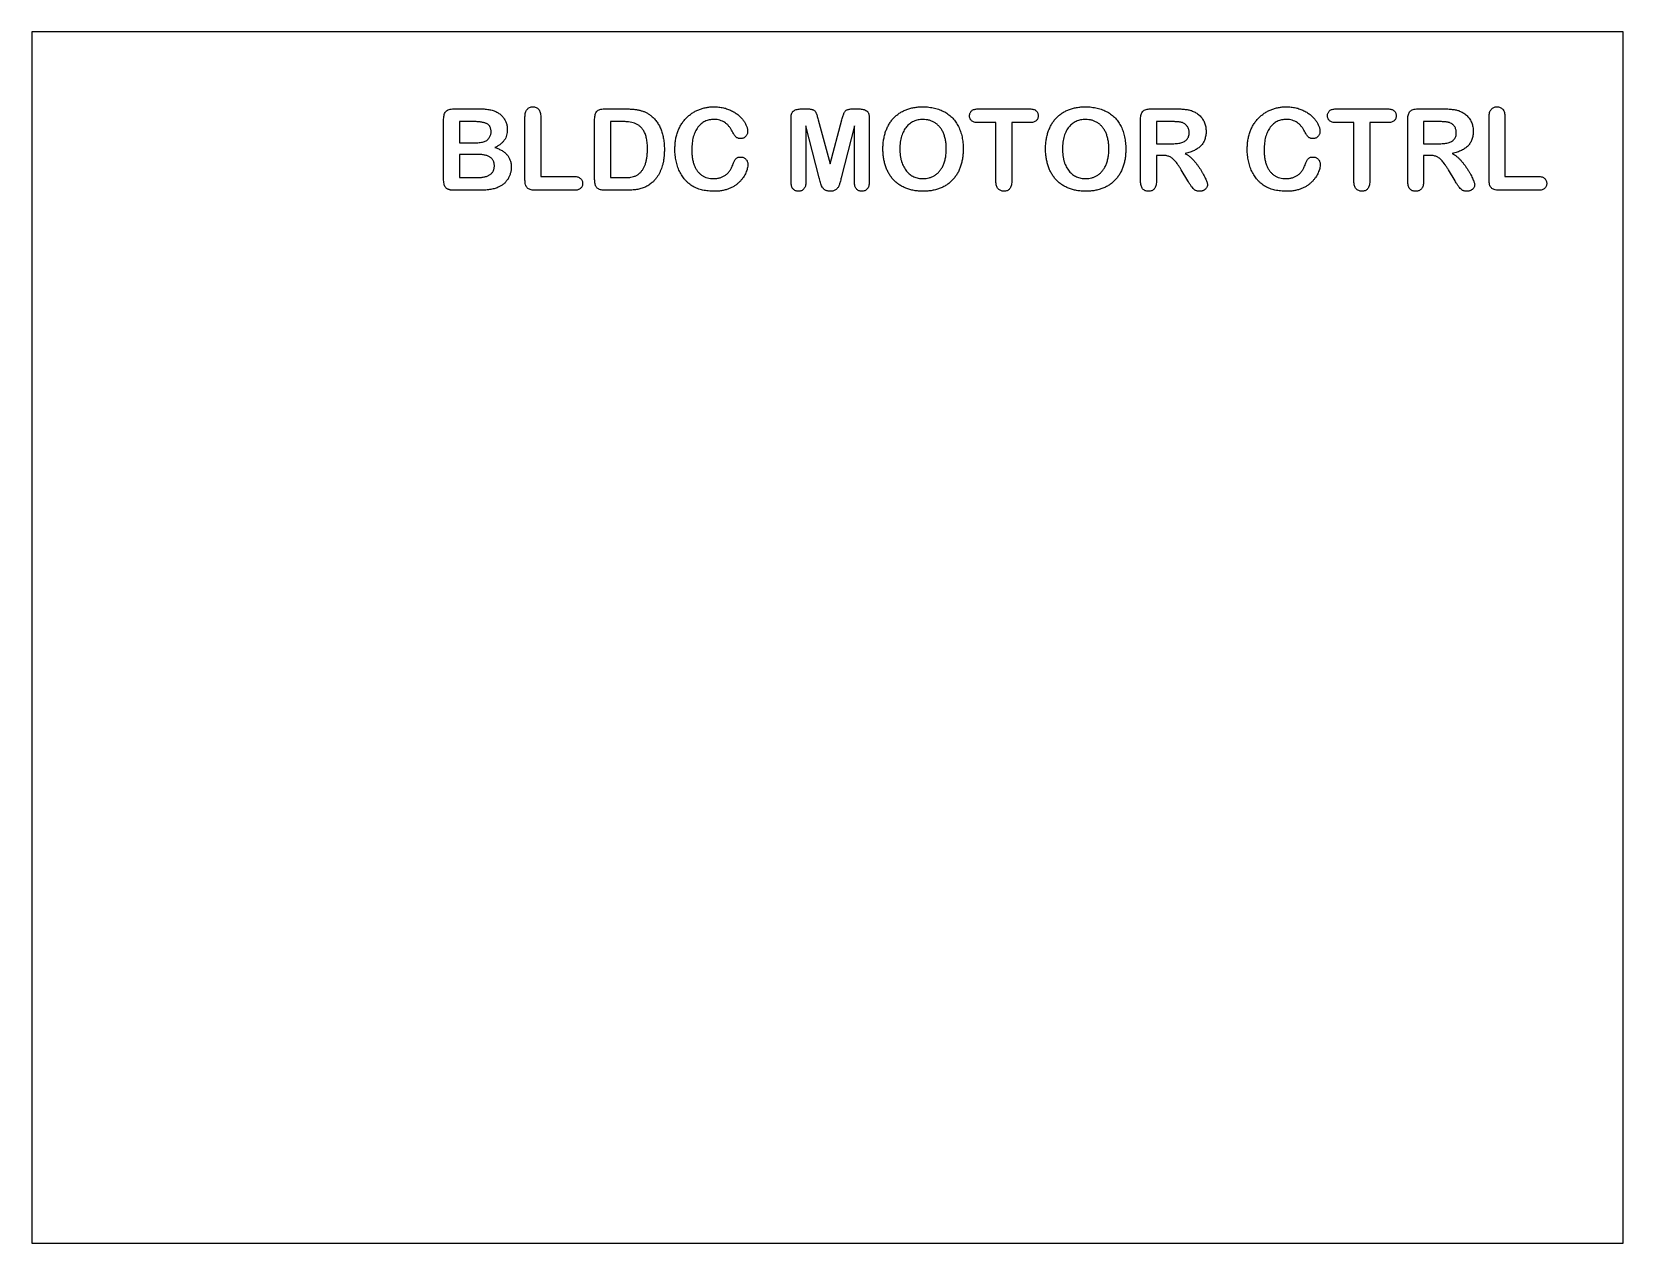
# Model space of a CAD drawing. Header units: millimetres. Extents: x -75 to 75, y -57 to 57.
import ezdxf

# ---------------------------------------------------------------- set-up
doc = ezdxf.new("R2010")
doc.units = ezdxf.units.MM

msp = doc.modelspace()

# ---------------------------------------------------------------- linework, layer by layer
at = {"color": 7, "linetype": 'Continuous', "lineweight": 25}
for p, q in [((-75.35, 57.35), (-75.35, -57.35)), ((75.35, 57.35), (-75.35, 57.35)), ((75.35, -57.35), (75.35, 57.35)), ((-35.41, 50.05), (-32.92, 50.05)), ((-21.13, 50.05), (-19.08, 50.05)), ((-2.49, 50.05), (-2.01, 50.05)), ((2.5, 50.05), (2.98, 50.05)), ((14.24, 50.05), (19.16, 50.05)), ((30.59, 50.05), (33.08, 50.05)), ((48.14, 50.05), (53.06, 50.05)), ((55.89, 50.05), (58.38, 50.05)), ((-36.35, 43.31), (-36.35, 49.09)), ((-33.57, 48.85), (-34.85, 48.85)), ((-34.85, 48.85), (-34.85, 46.85)), ((-28.65, 43.31), (-28.65, 49.3)), ((-27.15, 49.3), (-27.15, 43.65)), ((-22.05, 43.45), (-22.05, 49.09)), ((-19.5, 48.85), (-20.55, 48.85)), ((-20.55, 48.85), (-20.55, 43.55)), ((-3.45, 43.13), (-3.45, 49.2)), ((-2.05, 48.45), (-2.05, 43.13)), ((-0.8, 43.54), (-2.05, 48.45)), ((-0.88, 49.03), (0.25, 44.85)), ((0.25, 44.85), (1.36, 49.03)), ((2.55, 48.45), (1.3, 43.54)), ((2.55, 43.13), (2.55, 48.45)), ((3.95, 49.2), (3.95, 43.13)), ((15.95, 48.75), (14.24, 48.75)), ((15.95, 43.19), (15.95, 48.75)), ((17.45, 48.75), (17.45, 43.19)), ((19.16, 48.75), (17.45, 48.75)), ((29.65, 43.2), (29.65, 49.1)), ((31.15, 48.85), (31.15, 46.75)), ((32.58, 48.85), (31.15, 48.85)), ((49.85, 48.75), (48.14, 48.75)), ((49.85, 43.19), (49.85, 48.75)), ((51.35, 48.75), (51.35, 43.19)), ((53.06, 48.75), (51.35, 48.75)), ((54.95, 43.2), (54.95, 49.1)), ((56.45, 48.85), (56.45, 46.75)), ((57.88, 48.85), (56.45, 48.85)), ((62.65, 43.31), (62.65, 49.3)), ((64.15, 49.3), (64.15, 43.65)), ((-34.85, 46.85), (-33.4, 46.85)), ((31.15, 46.75), (32.53, 46.75)), ((56.45, 46.75), (57.83, 46.75)), ((-34.85, 45.75), (-34.85, 43.55)), ((-33.2, 45.75), (-34.85, 45.75)), ((31.15, 45.65), (31.15, 43.19)), ((31.69, 45.65), (31.15, 45.65)), ((56.45, 45.65), (56.45, 43.19)), ((56.99, 45.65), (56.45, 45.65)), ((34.13, 43.24), (33.5, 44.27)), ((59.43, 43.24), (58.8, 44.27)), ((-33.06, 42.35), (-35.41, 42.35)), ((-34.85, 43.55), (-33.15, 43.55)), ((-23.98, 42.35), (-27.73, 42.35)), ((-27.15, 43.65), (-23.98, 43.65)), ((-19.03, 42.35), (-21.06, 42.35)), ((-20.55, 43.55), (-19.35, 43.55)), ((67.33, 42.35), (63.57, 42.35)), ((64.15, 43.65), (67.33, 43.65)), ((-75.35, -57.35), (75.35, -57.35))]:
    msp.add_line(p, q, dxfattribs=at)
for points, knots in [([(-36.35, 49.09), (-36.35, 49.17), (-36.34, 49.32), (-36.3, 49.52), (-36.23, 49.7), (-36.13, 49.83), (-36, 49.93), (-35.83, 50), (-35.63, 50.04), (-35.48, 50.05), (-35.41, 50.05)], [0, 0, 0, 0, 0.152772, 0.284023, 0.399173, 0.503117, 0.607665, 0.720965, 0.851234, 1, 1, 1, 1]), ([(-32.92, 50.05), (-32.83, 50.05), (-32.66, 50.05), (-32.41, 50.04), (-32.18, 50.01), (-31.97, 49.98), (-31.77, 49.94), (-31.58, 49.88), (-31.41, 49.8), (-31.3, 49.74), (-31.24, 49.71)], [0, 0, 0, 0, 0.153295, 0.29683, 0.429067, 0.552111, 0.668483, 0.78084, 0.89106, 1, 1, 1, 1]), ([(-28.65, 49.3), (-28.65, 49.37), (-28.64, 49.51), (-28.61, 49.71), (-28.54, 49.88), (-28.45, 50.01), (-28.34, 50.12), (-28.21, 50.2), (-28.06, 50.24), (-27.96, 50.25), (-27.91, 50.25)], [0, 0, 0, 0, 0.164028, 0.308898, 0.436927, 0.555089, 0.666891, 0.774722, 0.883763, 1, 1, 1, 1]), ([(-27.91, 50.25), (-27.85, 50.25), (-27.75, 50.24), (-27.6, 50.2), (-27.47, 50.12), (-27.35, 50.02), (-27.26, 49.88), (-27.19, 49.71), (-27.16, 49.51), (-27.15, 49.37), (-27.15, 49.3)], [0, 0, 0, 0, 0.117206, 0.227639, 0.335766, 0.446489, 0.563783, 0.691981, 0.835377, 1, 1, 1, 1]), ([(-22.05, 49.09), (-22.05, 49.17), (-22.04, 49.32), (-22, 49.52), (-21.94, 49.69), (-21.84, 49.83), (-21.71, 49.93), (-21.54, 50), (-21.35, 50.04), (-21.21, 50.05), (-21.13, 50.05)], [0, 0, 0, 0, 0.152992, 0.285971, 0.402433, 0.507304, 0.610976, 0.724896, 0.853106, 1, 1, 1, 1]), ([(-19.08, 50.05), (-18.95, 50.05), (-18.7, 50.04), (-18.34, 50.02), (-18.02, 49.97), (-17.71, 49.91), (-17.43, 49.82), (-17.16, 49.71), (-16.9, 49.56), (-16.75, 49.43), (-16.67, 49.37)], [0, 0, 0, 0, 0.150635, 0.290636, 0.419884, 0.539455, 0.653804, 0.767646, 0.882454, 1, 1, 1, 1]), ([(-14.45, 46.22), (-14.45, 46.37), (-14.44, 46.67), (-14.39, 47.1), (-14.31, 47.51), (-14.18, 47.9), (-14.03, 48.26), (-13.85, 48.59), (-13.64, 48.9), (-13.4, 49.17), (-13.13, 49.42), (-12.84, 49.64), (-12.53, 49.83), (-12.2, 49.98), (-11.86, 50.1), (-11.5, 50.19), (-11.13, 50.24), (-10.88, 50.25), (-10.75, 50.25)], [0, 0, 0, 0, 0.074505, 0.14539, 0.213117, 0.278617, 0.341813, 0.403443, 0.463501, 0.52331, 0.582458, 0.641055, 0.699407, 0.758524, 0.818232, 0.877891, 0.938443, 1, 1, 1, 1]), ([(-10.75, 50.25), (-10.67, 50.25), (-10.52, 50.25), (-10.3, 50.23), (-10.08, 50.2), (-9.86, 50.16), (-9.66, 50.11), (-9.46, 50.04), (-9.27, 49.97), (-9.08, 49.88), (-8.9, 49.78), (-8.74, 49.68), (-8.58, 49.58), (-8.43, 49.46), (-8.3, 49.35), (-8.17, 49.22), (-8.06, 49.09), (-7.96, 48.96), (-7.86, 48.82), (-7.79, 48.69), (-7.72, 48.56), (-7.66, 48.43), (-7.62, 48.3), (-7.59, 48.17), (-7.57, 48.04), (-7.57, 47.96), (-7.57, 47.92)], [0, 0, 0, 0, 0.053529, 0.105744, 0.156826, 0.206887, 0.256081, 0.304331, 0.352537, 0.400088, 0.446834, 0.492099, 0.535821, 0.578345, 0.620111, 0.660505, 0.700198, 0.739393, 0.777399, 0.813365, 0.847806, 0.880516, 0.912073, 0.942153, 0.971401, 1, 1, 1, 1]), ([(-3.45, 49.2), (-3.45, 49.24), (-3.45, 49.31), (-3.44, 49.43), (-3.42, 49.53), (-3.39, 49.62), (-3.35, 49.7), (-3.31, 49.77), (-3.25, 49.83), (-3.17, 49.89), (-3.05, 49.96), (-2.88, 50.01), (-2.69, 50.04), (-2.56, 50.05), (-2.49, 50.05)], [0, 0, 0, 0, 0.080805, 0.155619, 0.224102, 0.288102, 0.345815, 0.401392, 0.454862, 0.507104, 0.615483, 0.731545, 0.859292, 1, 1, 1, 1]), ([(-2.01, 50.05), (-1.94, 50.05), (-1.82, 50.05), (-1.64, 50.04), (-1.5, 50.01), (-1.38, 49.98), (-1.29, 49.93), (-1.21, 49.87), (-1.14, 49.78), (-1.09, 49.69), (-1.04, 49.56), (-0.99, 49.41), (-0.93, 49.23), (-0.9, 49.1), (-0.88, 49.03)], [0, 0, 0, 0, 0.1156697, 0.2146056, 0.2965486, 0.3640367, 0.4225725, 0.4806742, 0.5392099, 0.6010305, 0.6737789, 0.7647779, 0.8736554, 1, 1, 1, 1]), ([(1.36, 49.03), (1.38, 49.1), (1.42, 49.23), (1.47, 49.41), (1.53, 49.56), (1.57, 49.69), (1.63, 49.78), (1.7, 49.87), (1.78, 49.93), (1.87, 49.98), (1.99, 50.01), (2.13, 50.04), (2.31, 50.05), (2.43, 50.05), (2.5, 50.05)], [0, 0, 0, 0, 0.125957, 0.2345, 0.325219, 0.397744, 0.45982, 0.518176, 0.576099, 0.634455, 0.702591, 0.785163, 0.884686, 1, 1, 1, 1]), ([(2.98, 50.05), (3.05, 50.05), (3.19, 50.04), (3.38, 50.01), (3.54, 49.96), (3.67, 49.89), (3.75, 49.83), (3.81, 49.77), (3.85, 49.7), (3.89, 49.62), (3.91, 49.53), (3.94, 49.43), (3.95, 49.31), (3.95, 49.24), (3.95, 49.2)], [0, 0, 0, 0, 0.141313, 0.269691, 0.385391, 0.493433, 0.545512, 0.599517, 0.654921, 0.712898, 0.776382, 0.844866, 0.919447, 1, 1, 1, 1]), ([(5.25, 46.27), (5.25, 46.42), (5.26, 46.7), (5.31, 47.12), (5.39, 47.52), (5.5, 47.9), (5.64, 48.26), (5.82, 48.6), (6.02, 48.9), (6.24, 49.18), (6.5, 49.42), (6.79, 49.64), (7.1, 49.83), (7.44, 49.98), (7.8, 50.1), (8.19, 50.19), (8.6, 50.24), (8.88, 50.25), (9.02, 50.25)], [0, 0, 0, 0, 0.070326, 0.138286, 0.203794, 0.267878, 0.330279, 0.39022, 0.448768, 0.506372, 0.563563, 0.621098, 0.679161, 0.738681, 0.800098, 0.863898, 0.930168, 1, 1, 1, 1]), ([(9.02, 50.25), (9.12, 50.25), (9.32, 50.25), (9.6, 50.22), (9.88, 50.18), (10.14, 50.13), (10.4, 50.06), (10.64, 49.98), (10.87, 49.88), (11.1, 49.76), (11.31, 49.64), (11.5, 49.5), (11.69, 49.34), (11.86, 49.17), (12.02, 48.99), (12.16, 48.8), (12.29, 48.59), (12.41, 48.37), (12.51, 48.14), (12.6, 47.9), (12.68, 47.65), (12.74, 47.39), (12.79, 47.13), (12.82, 46.85), (12.85, 46.56), (12.85, 46.36), (12.85, 46.26)], [0, 0, 0, 0, 0.047381, 0.092904, 0.137184, 0.180402, 0.222249, 0.263166, 0.303591, 0.343393, 0.382556, 0.421155, 0.459552, 0.497629, 0.535619, 0.573909, 0.612912, 0.652505, 0.692776, 0.733566, 0.77528, 0.817603, 0.861416, 0.906127, 0.952376, 1, 1, 1, 1]), ([(13.45, 49.4), (13.45, 49.45), (13.46, 49.54), (13.5, 49.67), (13.56, 49.78), (13.65, 49.88), (13.77, 49.96), (13.91, 50.01), (14.07, 50.04), (14.18, 50.05), (14.24, 50.05)], [0, 0, 0, 0, 0.124241, 0.239574, 0.349211, 0.461531, 0.578702, 0.704865, 0.843654, 1, 1, 1, 1]), ([(19.16, 50.05), (19.22, 50.05), (19.34, 50.05), (19.51, 50.01), (19.65, 49.96), (19.76, 49.87), (19.85, 49.78), (19.91, 49.66), (19.95, 49.53), (19.96, 49.44), (19.96, 49.4)], [0, 0, 0, 0, 0.163062, 0.306214, 0.433086, 0.549735, 0.661218, 0.769311, 0.880761, 1, 1, 1, 1]), ([(20.65, 46.27), (20.65, 46.42), (20.66, 46.7), (20.71, 47.12), (20.79, 47.52), (20.9, 47.9), (21.04, 48.26), (21.22, 48.6), (21.42, 48.9), (21.64, 49.18), (21.9, 49.42), (22.19, 49.64), (22.5, 49.83), (22.84, 49.98), (23.2, 50.1), (23.59, 50.19), (24, 50.24), (24.28, 50.25), (24.42, 50.25)], [0, 0, 0, 0, 0.070326, 0.138286, 0.203794, 0.267878, 0.330279, 0.39022, 0.448768, 0.506372, 0.563563, 0.621098, 0.679161, 0.738681, 0.800098, 0.863898, 0.930168, 1, 1, 1, 1]), ([(24.42, 50.25), (24.52, 50.25), (24.72, 50.25), (25, 50.22), (25.28, 50.18), (25.54, 50.13), (25.8, 50.06), (26.04, 49.98), (26.27, 49.88), (26.5, 49.76), (26.71, 49.64), (26.9, 49.5), (27.09, 49.34), (27.26, 49.17), (27.42, 48.99), (27.56, 48.8), (27.69, 48.59), (27.81, 48.37), (27.91, 48.14), (28, 47.9), (28.08, 47.65), (28.14, 47.39), (28.19, 47.13), (28.22, 46.85), (28.25, 46.56), (28.25, 46.36), (28.25, 46.26)], [0, 0, 0, 0, 0.047381, 0.092904, 0.137184, 0.180402, 0.222249, 0.263166, 0.303591, 0.343393, 0.382556, 0.421155, 0.459552, 0.497629, 0.535619, 0.573909, 0.612912, 0.652505, 0.692776, 0.733566, 0.77528, 0.817603, 0.861416, 0.906127, 0.952376, 1, 1, 1, 1]), ([(29.65, 49.1), (29.65, 49.18), (29.66, 49.32), (29.7, 49.52), (29.77, 49.69), (29.87, 49.83), (30, 49.93), (30.17, 50), (30.37, 50.04), (30.51, 50.05), (30.59, 50.05)], [0, 0, 0, 0, 0.150567, 0.28252, 0.397354, 0.501854, 0.606159, 0.72046, 0.850439, 1, 1, 1, 1]), ([(33.08, 50.05), (33.17, 50.05), (33.33, 50.05), (33.56, 50.04), (33.77, 50.02), (33.96, 50), (34.14, 49.98), (34.31, 49.94), (34.48, 49.89), (34.58, 49.84), (34.63, 49.82)], [0, 0, 0, 0, 0.157891, 0.303939, 0.439345, 0.562157, 0.677737, 0.788039, 0.895434, 1, 1, 1, 1]), ([(34.63, 49.82), (34.69, 49.79), (34.81, 49.74), (34.98, 49.64), (35.13, 49.52), (35.28, 49.39), (35.41, 49.24), (35.53, 49.08), (35.63, 48.91), (35.71, 48.73), (35.77, 48.54), (35.82, 48.34), (35.84, 48.14), (35.85, 48), (35.85, 47.93)], [0, 0, 0, 0, 0.082592, 0.164226, 0.246594, 0.329087, 0.412065, 0.49419, 0.576621, 0.659854, 0.744124, 0.828291, 0.913484, 1, 1, 1, 1]), ([(39.75, 46.22), (39.75, 46.37), (39.76, 46.67), (39.81, 47.1), (39.89, 47.51), (40.02, 47.9), (40.17, 48.26), (40.35, 48.59), (40.56, 48.9), (40.8, 49.17), (41.07, 49.42), (41.36, 49.64), (41.67, 49.83), (42, 49.98), (42.34, 50.1), (42.7, 50.19), (43.07, 50.24), (43.32, 50.25), (43.45, 50.25)], [0, 0, 0, 0, 0.074505, 0.14539, 0.213117, 0.278617, 0.341813, 0.403443, 0.463501, 0.52331, 0.582458, 0.641055, 0.699407, 0.758524, 0.818232, 0.877891, 0.938443, 1, 1, 1, 1]), ([(43.45, 50.25), (43.53, 50.25), (43.68, 50.25), (43.9, 50.23), (44.12, 50.2), (44.34, 50.16), (44.54, 50.11), (44.74, 50.04), (44.93, 49.97), (45.12, 49.88), (45.3, 49.78), (45.46, 49.68), (45.62, 49.58), (45.77, 49.46), (45.9, 49.35), (46.03, 49.22), (46.14, 49.09), (46.24, 48.96), (46.34, 48.82), (46.41, 48.69), (46.48, 48.56), (46.54, 48.43), (46.58, 48.3), (46.61, 48.17), (46.63, 48.04), (46.63, 47.96), (46.63, 47.92)], [0, 0, 0, 0, 0.053529, 0.105744, 0.156826, 0.206887, 0.256081, 0.304331, 0.352537, 0.400088, 0.446834, 0.492099, 0.535821, 0.578345, 0.620111, 0.660505, 0.700198, 0.739393, 0.777399, 0.813365, 0.847806, 0.880516, 0.912073, 0.942153, 0.971401, 1, 1, 1, 1]), ([(47.35, 49.4), (47.35, 49.45), (47.36, 49.54), (47.4, 49.67), (47.46, 49.78), (47.55, 49.88), (47.67, 49.96), (47.81, 50.01), (47.97, 50.04), (48.08, 50.05), (48.14, 50.05)], [0, 0, 0, 0, 0.124241, 0.239574, 0.349211, 0.461531, 0.578702, 0.704865, 0.843654, 1, 1, 1, 1]), ([(53.06, 50.05), (53.12, 50.05), (53.24, 50.05), (53.41, 50.01), (53.55, 49.96), (53.66, 49.87), (53.75, 49.78), (53.81, 49.66), (53.85, 49.53), (53.86, 49.44), (53.86, 49.4)], [0, 0, 0, 0, 0.163062, 0.306214, 0.433086, 0.549735, 0.661218, 0.769311, 0.880761, 1, 1, 1, 1]), ([(54.95, 49.1), (54.95, 49.18), (54.96, 49.32), (55, 49.52), (55.07, 49.69), (55.17, 49.83), (55.3, 49.93), (55.47, 50), (55.67, 50.04), (55.81, 50.05), (55.89, 50.05)], [0, 0, 0, 0, 0.150567, 0.28252, 0.397354, 0.501854, 0.606159, 0.72046, 0.850439, 1, 1, 1, 1]), ([(58.38, 50.05), (58.47, 50.05), (58.63, 50.05), (58.86, 50.04), (59.07, 50.02), (59.26, 50), (59.44, 49.98), (59.61, 49.94), (59.78, 49.89), (59.88, 49.84), (59.93, 49.82)], [0, 0, 0, 0, 0.157891, 0.303939, 0.439345, 0.562157, 0.677737, 0.788039, 0.895434, 1, 1, 1, 1]), ([(59.93, 49.82), (59.99, 49.79), (60.11, 49.74), (60.28, 49.64), (60.43, 49.52), (60.58, 49.39), (60.71, 49.24), (60.83, 49.08), (60.93, 48.91), (61.01, 48.73), (61.07, 48.54), (61.12, 48.34), (61.14, 48.14), (61.15, 48), (61.15, 47.93)], [0, 0, 0, 0, 0.082592, 0.164226, 0.246594, 0.329087, 0.412065, 0.49419, 0.576621, 0.659854, 0.744124, 0.828291, 0.913484, 1, 1, 1, 1]), ([(62.65, 49.3), (62.65, 49.37), (62.66, 49.51), (62.69, 49.71), (62.76, 49.88), (62.85, 50.01), (62.96, 50.12), (63.09, 50.2), (63.24, 50.24), (63.34, 50.25), (63.39, 50.25)], [0, 0, 0, 0, 0.164028, 0.308898, 0.436927, 0.555089, 0.666891, 0.774722, 0.883763, 1, 1, 1, 1]), ([(63.39, 50.25), (63.45, 50.25), (63.55, 50.24), (63.7, 50.2), (63.83, 50.12), (63.95, 50.02), (64.04, 49.88), (64.11, 49.71), (64.14, 49.51), (64.15, 49.37), (64.15, 49.3)], [0, 0, 0, 0, 0.117206, 0.227639, 0.335766, 0.446489, 0.563783, 0.691981, 0.835377, 1, 1, 1, 1]), ([(-31.86, 47.88), (-31.86, 47.93), (-31.86, 48.02), (-31.88, 48.14), (-31.92, 48.26), (-31.96, 48.37), (-32.02, 48.46), (-32.1, 48.54), (-32.18, 48.6), (-32.28, 48.66), (-32.4, 48.7), (-32.52, 48.74), (-32.66, 48.78), (-32.82, 48.8), (-32.99, 48.83), (-33.17, 48.84), (-33.36, 48.85), (-33.5, 48.85), (-33.57, 48.85)], [0, 0, 0, 0, 0.062689, 0.119775, 0.173302, 0.223466, 0.271717, 0.319978, 0.368133, 0.418283, 0.472296, 0.53062, 0.595091, 0.664304, 0.739395, 0.820357, 0.906745, 1, 1, 1, 1]), ([(-31.24, 49.71), (-31.2, 49.68), (-31.11, 49.63), (-30.98, 49.53), (-30.86, 49.42), (-30.75, 49.3), (-30.65, 49.17), (-30.56, 49.03), (-30.49, 48.89), (-30.43, 48.74), (-30.38, 48.59), (-30.34, 48.43), (-30.32, 48.26), (-30.32, 48.15), (-30.32, 48.1)], [0, 0, 0, 0, 0.082432, 0.164855, 0.24726, 0.331388, 0.414939, 0.498045, 0.580312, 0.663107, 0.746677, 0.829705, 0.913995, 1, 1, 1, 1]), ([(-17.05, 46.23), (-17.05, 46.32), (-17.05, 46.5), (-17.07, 46.77), (-17.09, 47.01), (-17.13, 47.24), (-17.18, 47.44), (-17.24, 47.63), (-17.31, 47.81), (-17.4, 47.96), (-17.49, 48.1), (-17.58, 48.22), (-17.68, 48.33), (-17.79, 48.43), (-17.9, 48.52), (-18.02, 48.59), (-18.14, 48.65), (-18.31, 48.71), (-18.54, 48.77), (-18.84, 48.82), (-19.16, 48.85), (-19.39, 48.85), (-19.5, 48.85)], [0, 0, 0, 0, 0.066635, 0.129301, 0.18771, 0.24211, 0.292941, 0.340261, 0.384153, 0.425623, 0.464852, 0.502003, 0.537582, 0.571813, 0.605015, 0.637447, 0.669407, 0.70143, 0.767873, 0.839223, 0.916594, 1, 1, 1, 1]), ([(-16.67, 49.37), (-16.62, 49.33), (-16.52, 49.24), (-16.38, 49.1), (-16.25, 48.94), (-16.13, 48.79), (-16.02, 48.62), (-15.92, 48.44), (-15.83, 48.26), (-15.75, 48.06), (-15.68, 47.86), (-15.62, 47.65), (-15.57, 47.43), (-15.53, 47.21), (-15.49, 46.97), (-15.47, 46.73), (-15.45, 46.48), (-15.45, 46.31), (-15.45, 46.22)], [0, 0, 0, 0, 0.057023, 0.113993, 0.170501, 0.227433, 0.284661, 0.342396, 0.401245, 0.461255, 0.522553, 0.585016, 0.649063, 0.715076, 0.783373, 0.853071, 0.925243, 1, 1, 1, 1]), ([(-10.74, 49.05), (-10.82, 49.05), (-10.97, 49.04), (-11.2, 49.01), (-11.41, 48.95), (-11.61, 48.87), (-11.8, 48.76), (-11.97, 48.63), (-12.13, 48.48), (-12.28, 48.31), (-12.42, 48.11), (-12.53, 47.89), (-12.63, 47.66), (-12.71, 47.4), (-12.78, 47.12), (-12.82, 46.83), (-12.84, 46.51), (-12.85, 46.3), (-12.85, 46.19)], [0, 0, 0, 0, 0.058545, 0.115013, 0.169587, 0.222731, 0.276314, 0.330118, 0.385279, 0.442791, 0.502267, 0.563316, 0.626746, 0.693334, 0.763789, 0.838279, 0.916924, 1, 1, 1, 1]), ([(-9, 47.89), (-9.05, 47.98), (-9.15, 48.16), (-9.32, 48.4), (-9.51, 48.6), (-9.71, 48.76), (-9.94, 48.89), (-10.18, 48.99), (-10.46, 49.04), (-10.64, 49.05), (-10.74, 49.05)], [0, 0, 0, 0, 0.142604, 0.275111, 0.398635, 0.514745, 0.628616, 0.746036, 0.86878, 1, 1, 1, 1]), ([(9.02, 49.05), (8.95, 49.05), (8.8, 49.04), (8.57, 49.01), (8.36, 48.95), (8.15, 48.87), (7.96, 48.77), (7.78, 48.65), (7.62, 48.51), (7.47, 48.35), (7.33, 48.16), (7.21, 47.95), (7.1, 47.72), (7.01, 47.47), (6.94, 47.19), (6.89, 46.9), (6.86, 46.59), (6.85, 46.38), (6.85, 46.27)], [0, 0, 0, 0, 0.057931, 0.114496, 0.169875, 0.224704, 0.279284, 0.333437, 0.388431, 0.443857, 0.501251, 0.561945, 0.626059, 0.694164, 0.765773, 0.840522, 0.918469, 1, 1, 1, 1]), ([(11.25, 46.27), (11.25, 46.41), (11.24, 46.68), (11.19, 47.07), (11.1, 47.43), (11, 47.71), (10.91, 47.92), (10.83, 48.06), (10.74, 48.2), (10.64, 48.32), (10.54, 48.44), (10.43, 48.55), (10.32, 48.64), (10.15, 48.76), (9.93, 48.87), (9.65, 48.98), (9.34, 49.04), (9.13, 49.05), (9.02, 49.05)], [0, 0, 0, 0, 0.103985, 0.20134, 0.293363, 0.381131, 0.423258, 0.464531, 0.504255, 0.543094, 0.58142, 0.618845, 0.656464, 0.693922, 0.768612, 0.843449, 0.920068, 1, 1, 1, 1]), ([(14.24, 48.75), (14.18, 48.75), (14.06, 48.75), (13.9, 48.79), (13.76, 48.84), (13.64, 48.92), (13.56, 49.02), (13.49, 49.13), (13.46, 49.26), (13.45, 49.35), (13.45, 49.4)], [0, 0, 0, 0, 0.162272, 0.304455, 0.431051, 0.548281, 0.660166, 0.76834, 0.880713, 1, 1, 1, 1]), ([(19.96, 49.4), (19.96, 49.35), (19.95, 49.26), (19.91, 49.13), (19.85, 49.02), (19.76, 48.92), (19.65, 48.84), (19.5, 48.79), (19.34, 48.75), (19.22, 48.75), (19.16, 48.75)], [0, 0, 0, 0, 0.1184645, 0.2304397, 0.3385271, 0.4505344, 0.5680545, 0.6950214, 0.8388474, 1, 1, 1, 1]), ([(24.42, 49.05), (24.35, 49.05), (24.2, 49.04), (23.97, 49.01), (23.76, 48.95), (23.55, 48.87), (23.36, 48.77), (23.18, 48.65), (23.02, 48.51), (22.87, 48.35), (22.73, 48.16), (22.61, 47.95), (22.5, 47.72), (22.41, 47.47), (22.34, 47.19), (22.29, 46.9), (22.26, 46.59), (22.25, 46.38), (22.25, 46.27)], [0, 0, 0, 0, 0.057931, 0.114496, 0.169875, 0.224704, 0.279284, 0.333437, 0.388431, 0.443857, 0.501251, 0.561945, 0.626059, 0.694164, 0.765773, 0.840522, 0.918469, 1, 1, 1, 1]), ([(26.65, 46.27), (26.65, 46.41), (26.64, 46.68), (26.59, 47.07), (26.5, 47.43), (26.4, 47.71), (26.31, 47.92), (26.23, 48.06), (26.14, 48.2), (26.04, 48.32), (25.94, 48.44), (25.83, 48.55), (25.72, 48.64), (25.55, 48.76), (25.33, 48.87), (25.05, 48.98), (24.74, 49.04), (24.53, 49.05), (24.42, 49.05)], [0, 0, 0, 0, 0.103985, 0.20134, 0.293363, 0.381131, 0.423258, 0.464531, 0.504255, 0.543094, 0.58142, 0.618845, 0.656464, 0.693922, 0.768612, 0.843449, 0.920068, 1, 1, 1, 1]), ([(33.64, 48.74), (33.62, 48.75), (33.56, 48.77), (33.47, 48.79), (33.36, 48.81), (33.23, 48.82), (33.09, 48.84), (32.93, 48.84), (32.76, 48.85), (32.64, 48.85), (32.58, 48.85)], [0, 0, 0, 0, 0.075159, 0.163378, 0.266297, 0.383318, 0.514253, 0.660795, 0.8232, 1, 1, 1, 1]), ([(34.25, 47.81), (34.25, 47.86), (34.25, 47.97), (34.21, 48.11), (34.16, 48.25), (34.09, 48.37), (34, 48.49), (33.9, 48.59), (33.78, 48.67), (33.69, 48.71), (33.64, 48.74)], [0, 0, 0, 0, 0.13182, 0.25825, 0.380206, 0.503359, 0.625641, 0.747872, 0.871018, 1, 1, 1, 1]), ([(43.46, 49.05), (43.38, 49.05), (43.23, 49.04), (43, 49.01), (42.79, 48.95), (42.59, 48.87), (42.4, 48.76), (42.23, 48.63), (42.07, 48.48), (41.92, 48.31), (41.78, 48.11), (41.67, 47.89), (41.57, 47.66), (41.49, 47.4), (41.42, 47.12), (41.38, 46.83), (41.36, 46.51), (41.35, 46.3), (41.35, 46.19)], [0, 0, 0, 0, 0.058545, 0.115013, 0.169587, 0.222731, 0.276314, 0.330118, 0.385279, 0.442791, 0.502267, 0.563316, 0.626746, 0.693334, 0.763789, 0.838279, 0.916924, 1, 1, 1, 1]), ([(45.2, 47.89), (45.15, 47.98), (45.05, 48.16), (44.88, 48.4), (44.69, 48.6), (44.49, 48.76), (44.26, 48.89), (44.02, 48.99), (43.74, 49.04), (43.56, 49.05), (43.46, 49.05)], [0, 0, 0, 0, 0.142604, 0.275111, 0.398635, 0.514745, 0.628616, 0.746036, 0.86878, 1, 1, 1, 1]), ([(48.14, 48.75), (48.08, 48.75), (47.96, 48.75), (47.8, 48.79), (47.66, 48.84), (47.54, 48.92), (47.46, 49.02), (47.39, 49.13), (47.36, 49.26), (47.35, 49.35), (47.35, 49.4)], [0, 0, 0, 0, 0.162272, 0.304455, 0.431051, 0.548281, 0.660166, 0.76834, 0.880713, 1, 1, 1, 1]), ([(53.86, 49.4), (53.86, 49.35), (53.85, 49.26), (53.81, 49.13), (53.75, 49.02), (53.66, 48.92), (53.55, 48.84), (53.4, 48.79), (53.24, 48.75), (53.12, 48.75), (53.06, 48.75)], [0, 0, 0, 0, 0.118465, 0.23044, 0.338527, 0.450534, 0.568055, 0.695021, 0.838847, 1, 1, 1, 1]), ([(58.94, 48.74), (58.92, 48.75), (58.86, 48.77), (58.77, 48.79), (58.66, 48.81), (58.53, 48.82), (58.39, 48.84), (58.23, 48.84), (58.06, 48.85), (57.94, 48.85), (57.88, 48.85)], [0, 0, 0, 0, 0.075159, 0.163378, 0.266297, 0.383318, 0.514253, 0.660795, 0.8232, 1, 1, 1, 1]), ([(59.55, 47.81), (59.55, 47.86), (59.55, 47.97), (59.51, 48.11), (59.46, 48.25), (59.39, 48.37), (59.3, 48.49), (59.2, 48.59), (59.08, 48.67), (58.99, 48.71), (58.94, 48.74)], [0, 0, 0, 0, 0.13182, 0.25825, 0.380206, 0.503359, 0.625641, 0.747872, 0.871018, 1, 1, 1, 1]), ([(-33.4, 46.85), (-33.31, 46.85), (-33.13, 46.85), (-32.89, 46.87), (-32.68, 46.91), (-32.49, 46.95), (-32.34, 47.02), (-32.2, 47.12), (-32.09, 47.24), (-32.03, 47.33), (-32, 47.38)], [0, 0, 0, 0, 0.175446, 0.330768, 0.465552, 0.581967, 0.686925, 0.788884, 0.892046, 1, 1, 1, 1]), ([(-32, 47.38), (-31.98, 47.42), (-31.93, 47.5), (-31.89, 47.62), (-31.86, 47.75), (-31.86, 47.83), (-31.86, 47.88)], [0, 0, 0, 0, 0.246587, 0.493901, 0.741886, 1, 1, 1, 1]), ([(-30.32, 48.1), (-30.32, 48), (-30.33, 47.82), (-30.38, 47.56), (-30.47, 47.31), (-30.6, 47.09), (-30.77, 46.88), (-30.98, 46.7), (-31.21, 46.53), (-31.39, 46.44), (-31.49, 46.4)], [0, 0, 0, 0, 0.128348, 0.249745, 0.36749, 0.48477, 0.603661, 0.727567, 0.859004, 1, 1, 1, 1]), ([(-8.21, 47.24), (-8.26, 47.24), (-8.35, 47.25), (-8.47, 47.27), (-8.58, 47.32), (-8.67, 47.39), (-8.75, 47.48), (-8.83, 47.59), (-8.92, 47.73), (-8.97, 47.83), (-9, 47.89)], [0, 0, 0, 0, 0.129504, 0.245524, 0.349027, 0.445511, 0.551269, 0.678784, 0.827777, 1, 1, 1, 1]), ([(-7.57, 47.92), (-7.57, 47.88), (-7.57, 47.79), (-7.61, 47.66), (-7.67, 47.55), (-7.75, 47.44), (-7.85, 47.36), (-7.96, 47.29), (-8.09, 47.25), (-8.17, 47.24), (-8.21, 47.24)], [0, 0, 0, 0, 0.12565, 0.247772, 0.372489, 0.502404, 0.631547, 0.75379, 0.87435, 1, 1, 1, 1]), ([(32.53, 46.75), (32.62, 46.75), (32.79, 46.75), (33.04, 46.77), (33.26, 46.8), (33.46, 46.84), (33.65, 46.9), (33.8, 46.97), (33.94, 47.06), (34.05, 47.17), (34.14, 47.3), (34.21, 47.45), (34.24, 47.63), (34.25, 47.75), (34.25, 47.81)], [0, 0, 0, 0, 0.116004, 0.22342, 0.320583, 0.409966, 0.491045, 0.566273, 0.636247, 0.703392, 0.770177, 0.84071, 0.916405, 1, 1, 1, 1]), ([(35.85, 47.93), (35.85, 47.86), (35.85, 47.73), (35.82, 47.53), (35.78, 47.34), (35.73, 47.16), (35.66, 46.99), (35.58, 46.84), (35.48, 46.69), (35.36, 46.56), (35.23, 46.43), (35.08, 46.32), (34.92, 46.21), (34.74, 46.12), (34.55, 46.03), (34.33, 45.96), (34.11, 45.88), (33.95, 45.85), (33.87, 45.83)], [0, 0, 0, 0, 0.065946, 0.128839, 0.189023, 0.247528, 0.304161, 0.360053, 0.41489, 0.470686, 0.527397, 0.585541, 0.64665, 0.710237, 0.776949, 0.847579, 0.92163, 1, 1, 1, 1]), ([(45.99, 47.24), (45.94, 47.24), (45.85, 47.25), (45.73, 47.27), (45.62, 47.32), (45.53, 47.39), (45.45, 47.48), (45.37, 47.59), (45.28, 47.73), (45.23, 47.83), (45.2, 47.89)], [0, 0, 0, 0, 0.129504, 0.245524, 0.349027, 0.445511, 0.551269, 0.678784, 0.827777, 1, 1, 1, 1]), ([(46.63, 47.92), (46.63, 47.88), (46.63, 47.79), (46.59, 47.66), (46.53, 47.55), (46.45, 47.44), (46.35, 47.36), (46.24, 47.29), (46.11, 47.25), (46.03, 47.24), (45.99, 47.24)], [0, 0, 0, 0, 0.12565, 0.247772, 0.372489, 0.502404, 0.631547, 0.75379, 0.87435, 1, 1, 1, 1]), ([(57.83, 46.75), (57.92, 46.75), (58.09, 46.75), (58.34, 46.77), (58.56, 46.8), (58.76, 46.84), (58.95, 46.9), (59.1, 46.97), (59.24, 47.06), (59.35, 47.17), (59.44, 47.3), (59.51, 47.45), (59.54, 47.63), (59.55, 47.75), (59.55, 47.81)], [0, 0, 0, 0, 0.116004, 0.22342, 0.320583, 0.409966, 0.491045, 0.566273, 0.636247, 0.703392, 0.770177, 0.84071, 0.916405, 1, 1, 1, 1]), ([(61.15, 47.93), (61.15, 47.86), (61.15, 47.73), (61.12, 47.53), (61.08, 47.34), (61.03, 47.16), (60.96, 46.99), (60.88, 46.84), (60.78, 46.69), (60.66, 46.56), (60.53, 46.43), (60.38, 46.32), (60.22, 46.21), (60.04, 46.12), (59.85, 46.03), (59.63, 45.96), (59.41, 45.88), (59.25, 45.85), (59.17, 45.83)], [0, 0, 0, 0, 0.065946, 0.128839, 0.189023, 0.247528, 0.304161, 0.360053, 0.41489, 0.470686, 0.527397, 0.585541, 0.64665, 0.710237, 0.776949, 0.847579, 0.92163, 1, 1, 1, 1]), ([(-31.55, 44.67), (-31.55, 44.71), (-31.55, 44.8), (-31.57, 44.93), (-31.6, 45.05), (-31.65, 45.16), (-31.71, 45.26), (-31.78, 45.35), (-31.87, 45.43), (-31.97, 45.49), (-32.08, 45.56), (-32.2, 45.61), (-32.34, 45.65), (-32.49, 45.69), (-32.65, 45.72), (-32.82, 45.74), (-33.01, 45.75), (-33.14, 45.75), (-33.2, 45.75)], [0, 0, 0, 0, 0.061148, 0.11878, 0.17266, 0.225256, 0.276327, 0.326632, 0.378191, 0.430965, 0.486588, 0.546018, 0.609676, 0.677526, 0.750107, 0.827684, 0.911124, 1, 1, 1, 1]), ([(-31.49, 46.4), (-31.42, 46.37), (-31.3, 46.33), (-31.13, 46.26), (-30.97, 46.19), (-30.81, 46.1), (-30.68, 46.01), (-30.55, 45.91), (-30.44, 45.81), (-30.33, 45.69), (-30.24, 45.57), (-30.16, 45.44), (-30.1, 45.31), (-30.04, 45.17), (-30, 45.02), (-29.97, 44.86), (-29.95, 44.7), (-29.95, 44.59), (-29.95, 44.53)], [0, 0, 0, 0, 0.07523, 0.14682, 0.215535, 0.281369, 0.344695, 0.406028, 0.465658, 0.523635, 0.581254, 0.638149, 0.695354, 0.753072, 0.811942, 0.872896, 0.935404, 1, 1, 1, 1]), ([(-17.85, 43.92), (-17.78, 43.98), (-17.65, 44.1), (-17.49, 44.31), (-17.35, 44.56), (-17.24, 44.84), (-17.16, 45.14), (-17.09, 45.48), (-17.06, 45.84), (-17.05, 46.1), (-17.05, 46.23)], [0, 0, 0, 0, 0.103775, 0.209904, 0.320807, 0.437978, 0.56343, 0.698232, 0.843267, 1, 1, 1, 1]), ([(-15.45, 46.22), (-15.45, 46.1), (-15.45, 45.88), (-15.48, 45.55), (-15.52, 45.24), (-15.57, 44.95), (-15.64, 44.66), (-15.72, 44.4), (-15.83, 44.14), (-15.95, 43.9), (-16.08, 43.68), (-16.24, 43.46), (-16.41, 43.26), (-16.54, 43.14), (-16.6, 43.08)], [0, 0, 0, 0, 0.099159, 0.193526, 0.284763, 0.37169, 0.455568, 0.536879, 0.615643, 0.693177, 0.769333, 0.845479, 0.92222, 1, 1, 1, 1]), ([(-13.49, 43.33), (-13.54, 43.4), (-13.64, 43.52), (-13.78, 43.72), (-13.9, 43.93), (-14.02, 44.15), (-14.12, 44.38), (-14.21, 44.62), (-14.28, 44.87), (-14.34, 45.12), (-14.39, 45.39), (-14.42, 45.66), (-14.45, 45.93), (-14.45, 46.12), (-14.45, 46.22)], [0, 0, 0, 0, 0.0774646, 0.1552673, 0.2342858, 0.3144702, 0.3958661, 0.4780818, 0.5607511, 0.6451461, 0.7311703, 0.8184238, 0.9083321, 1, 1, 1, 1]), ([(-12.85, 46.19), (-12.85, 46.11), (-12.85, 45.96), (-12.84, 45.75), (-12.82, 45.54), (-12.79, 45.35), (-12.75, 45.16), (-12.71, 44.99), (-12.66, 44.82), (-12.6, 44.66), (-12.53, 44.51), (-12.46, 44.37), (-12.38, 44.25), (-12.29, 44.13), (-12.2, 44.02), (-12.1, 43.92), (-11.99, 43.83), (-11.84, 43.72), (-11.64, 43.61), (-11.38, 43.52), (-11.09, 43.46), (-10.89, 43.45), (-10.79, 43.45)], [0, 0, 0, 0, 0.0580788, 0.1133944, 0.1668793, 0.2178039, 0.2666023, 0.3135461, 0.3583127, 0.4018269, 0.4435089, 0.4839071, 0.5228462, 0.5605893, 0.5975048, 0.6340017, 0.6697809, 0.7053597, 0.7764496, 0.8480047, 0.9220249, 1, 1, 1, 1]), ([(-8.95, 44.79), (-8.93, 44.84), (-8.9, 44.94), (-8.84, 45.07), (-8.77, 45.19), (-8.7, 45.3), (-8.62, 45.39), (-8.51, 45.45), (-8.37, 45.49), (-8.28, 45.49), (-8.22, 45.49)], [0, 0, 0, 0, 0.143533, 0.27728, 0.40012, 0.51493, 0.625576, 0.739029, 0.861548, 1, 1, 1, 1]), ([(-8.22, 45.49), (-8.18, 45.49), (-8.09, 45.49), (-7.96, 45.45), (-7.85, 45.39), (-7.74, 45.3), (-7.65, 45.19), (-7.59, 45.07), (-7.55, 44.94), (-7.55, 44.85), (-7.55, 44.8)], [0, 0, 0, 0, 0.125006, 0.245889, 0.366954, 0.493336, 0.619717, 0.742738, 0.867787, 1, 1, 1, 1]), ([(9.05, 42.25), (8.91, 42.25), (8.62, 42.26), (8.2, 42.32), (7.8, 42.41), (7.43, 42.53), (7.08, 42.7), (6.76, 42.89), (6.48, 43.11), (6.22, 43.36), (5.99, 43.65), (5.8, 43.96), (5.62, 44.29), (5.49, 44.65), (5.38, 45.03), (5.31, 45.43), (5.26, 45.85), (5.25, 46.13), (5.25, 46.27)], [0, 0, 0, 0, 0.070631, 0.138272, 0.202996, 0.265766, 0.32667, 0.385513, 0.443075, 0.500381, 0.557823, 0.616, 0.67555, 0.737189, 0.800657, 0.865406, 0.931631, 1, 1, 1, 1]), ([(6.85, 46.27), (6.85, 46.16), (6.86, 45.95), (6.89, 45.64), (6.94, 45.34), (7.01, 45.06), (7.1, 44.8), (7.21, 44.57), (7.34, 44.35), (7.48, 44.16), (7.64, 43.99), (7.81, 43.85), (7.99, 43.72), (8.18, 43.62), (8.38, 43.55), (8.59, 43.49), (8.82, 43.46), (8.97, 43.45), (9.05, 43.45)], [0, 0, 0, 0, 0.081273, 0.159004, 0.23357, 0.305398, 0.373868, 0.438553, 0.500211, 0.559287, 0.616472, 0.671316, 0.72554, 0.779084, 0.832715, 0.887016, 0.942804, 1, 1, 1, 1]), ([(9.05, 43.45), (9.14, 43.45), (9.34, 43.46), (9.62, 43.52), (9.9, 43.62), (10.11, 43.73), (10.27, 43.83), (10.39, 43.93), (10.5, 44.03), (10.6, 44.14), (10.7, 44.27), (10.79, 44.4), (10.88, 44.54), (10.95, 44.7), (11.02, 44.86), (11.09, 45.04), (11.13, 45.22), (11.18, 45.41), (11.21, 45.61), (11.23, 45.83), (11.25, 46.05), (11.25, 46.2), (11.25, 46.27)], [0, 0, 0, 0, 0.073428, 0.144679, 0.215804, 0.287769, 0.324117, 0.361116, 0.398418, 0.436289, 0.475227, 0.515125, 0.556487, 0.59949, 0.643783, 0.6894, 0.73643, 0.785257, 0.835932, 0.888598, 0.942992, 1, 1, 1, 1]), ([(12.85, 46.26), (12.85, 46.11), (12.84, 45.83), (12.8, 45.41), (12.72, 45.01), (12.61, 44.63), (12.48, 44.28), (12.31, 43.94), (12.11, 43.64), (11.88, 43.35), (11.62, 43.1), (11.34, 42.88), (11.02, 42.69), (10.68, 42.53), (10.31, 42.4), (9.91, 42.32), (9.49, 42.26), (9.2, 42.25), (9.05, 42.25)], [0, 0, 0, 0, 0.0699813, 0.1373114, 0.2019237, 0.2647099, 0.3255199, 0.3846114, 0.4429457, 0.5008351, 0.5584132, 0.6162686, 0.6746543, 0.7347704, 0.7967752, 0.8612537, 0.9287615, 1, 1, 1, 1]), ([(24.45, 42.25), (24.31, 42.25), (24.02, 42.26), (23.6, 42.32), (23.2, 42.41), (22.83, 42.53), (22.48, 42.7), (22.16, 42.89), (21.88, 43.11), (21.62, 43.36), (21.39, 43.65), (21.2, 43.96), (21.02, 44.29), (20.89, 44.65), (20.78, 45.03), (20.71, 45.43), (20.66, 45.85), (20.65, 46.13), (20.65, 46.27)], [0, 0, 0, 0, 0.070631, 0.138272, 0.202996, 0.265766, 0.32667, 0.385513, 0.443075, 0.500381, 0.557823, 0.616, 0.67555, 0.737189, 0.800657, 0.865406, 0.931631, 1, 1, 1, 1]), ([(22.25, 46.27), (22.25, 46.16), (22.26, 45.95), (22.29, 45.64), (22.34, 45.34), (22.41, 45.06), (22.5, 44.8), (22.61, 44.57), (22.74, 44.35), (22.88, 44.16), (23.04, 43.99), (23.21, 43.85), (23.39, 43.72), (23.58, 43.62), (23.78, 43.55), (23.99, 43.49), (24.22, 43.46), (24.37, 43.45), (24.45, 43.45)], [0, 0, 0, 0, 0.081273, 0.159004, 0.23357, 0.305398, 0.373868, 0.438553, 0.500211, 0.559287, 0.616472, 0.671316, 0.72554, 0.779084, 0.832715, 0.887016, 0.942804, 1, 1, 1, 1]), ([(24.45, 43.45), (24.54, 43.45), (24.74, 43.46), (25.02, 43.52), (25.3, 43.62), (25.51, 43.73), (25.67, 43.83), (25.79, 43.93), (25.9, 44.03), (26, 44.14), (26.1, 44.27), (26.19, 44.4), (26.28, 44.54), (26.35, 44.7), (26.42, 44.86), (26.49, 45.04), (26.53, 45.22), (26.58, 45.41), (26.61, 45.61), (26.63, 45.83), (26.65, 46.05), (26.65, 46.2), (26.65, 46.27)], [0, 0, 0, 0, 0.073428, 0.144679, 0.215804, 0.287769, 0.324117, 0.361116, 0.398418, 0.436289, 0.475227, 0.515125, 0.556487, 0.59949, 0.643783, 0.6894, 0.73643, 0.785257, 0.835932, 0.888598, 0.942992, 1, 1, 1, 1]), ([(28.25, 46.26), (28.25, 46.11), (28.24, 45.83), (28.2, 45.41), (28.12, 45.01), (28.01, 44.63), (27.88, 44.28), (27.71, 43.94), (27.51, 43.64), (27.28, 43.35), (27.02, 43.1), (26.74, 42.88), (26.42, 42.69), (26.08, 42.53), (25.71, 42.4), (25.31, 42.32), (24.89, 42.26), (24.6, 42.25), (24.45, 42.25)], [0, 0, 0, 0, 0.069981, 0.137311, 0.201924, 0.26471, 0.32552, 0.384611, 0.442946, 0.500835, 0.558413, 0.616269, 0.674654, 0.73477, 0.796775, 0.861254, 0.928761, 1, 1, 1, 1]), ([(33.5, 44.27), (33.45, 44.36), (33.35, 44.53), (33.19, 44.76), (33.05, 44.96), (32.91, 45.13), (32.78, 45.27), (32.65, 45.38), (32.51, 45.47), (32.37, 45.54), (32.22, 45.59), (32.06, 45.63), (31.88, 45.65), (31.76, 45.65), (31.69, 45.65)], [0, 0, 0, 0, 0.129103, 0.244142, 0.345681, 0.434139, 0.512613, 0.584888, 0.651442, 0.713465, 0.776088, 0.844028, 0.918682, 1, 1, 1, 1]), ([(33.87, 45.83), (33.94, 45.79), (34.08, 45.71), (34.29, 45.56), (34.48, 45.39), (34.67, 45.18), (34.86, 44.97), (35.03, 44.75), (35.2, 44.51), (35.35, 44.28), (35.49, 44.05), (35.62, 43.82), (35.73, 43.61), (35.82, 43.41), (35.89, 43.24), (35.94, 43.09), (35.98, 42.97), (35.98, 42.9), (35.99, 42.87)], [0, 0, 0, 0, 0.0646962, 0.1319188, 0.2029703, 0.2777605, 0.3545395, 0.4310151, 0.507401, 0.5835155, 0.6571324, 0.7258868, 0.789877, 0.8490169, 0.9011455, 0.9433441, 0.9763195, 1, 1, 1, 1]), ([(40.71, 43.33), (40.66, 43.4), (40.56, 43.52), (40.42, 43.72), (40.3, 43.93), (40.18, 44.15), (40.08, 44.38), (39.99, 44.62), (39.92, 44.87), (39.86, 45.12), (39.81, 45.39), (39.78, 45.66), (39.75, 45.93), (39.75, 46.12), (39.75, 46.22)], [0, 0, 0, 0, 0.077465, 0.155267, 0.234286, 0.31447, 0.395866, 0.478082, 0.560751, 0.645146, 0.73117, 0.818424, 0.908332, 1, 1, 1, 1]), ([(41.35, 46.19), (41.35, 46.11), (41.35, 45.96), (41.36, 45.75), (41.38, 45.54), (41.41, 45.35), (41.45, 45.16), (41.49, 44.99), (41.54, 44.82), (41.6, 44.66), (41.67, 44.51), (41.74, 44.37), (41.82, 44.25), (41.91, 44.13), (42, 44.02), (42.1, 43.92), (42.21, 43.83), (42.36, 43.72), (42.56, 43.61), (42.82, 43.52), (43.11, 43.46), (43.31, 43.45), (43.41, 43.45)], [0, 0, 0, 0, 0.058079, 0.113394, 0.166879, 0.217804, 0.266602, 0.313546, 0.358313, 0.401827, 0.443509, 0.483907, 0.522846, 0.560589, 0.597505, 0.634002, 0.669781, 0.70536, 0.77645, 0.848005, 0.922025, 1, 1, 1, 1]), ([(45.25, 44.79), (45.27, 44.84), (45.3, 44.94), (45.36, 45.07), (45.43, 45.19), (45.5, 45.3), (45.58, 45.39), (45.69, 45.45), (45.83, 45.49), (45.92, 45.49), (45.98, 45.49)], [0, 0, 0, 0, 0.143533, 0.27728, 0.40012, 0.51493, 0.625576, 0.739029, 0.861548, 1, 1, 1, 1]), ([(45.98, 45.49), (46.02, 45.49), (46.11, 45.49), (46.24, 45.45), (46.35, 45.39), (46.46, 45.3), (46.55, 45.19), (46.61, 45.07), (46.65, 44.94), (46.65, 44.85), (46.65, 44.8)], [0, 0, 0, 0, 0.125006, 0.245889, 0.366954, 0.493336, 0.619717, 0.742738, 0.867787, 1, 1, 1, 1]), ([(58.8, 44.27), (58.75, 44.36), (58.65, 44.53), (58.49, 44.76), (58.35, 44.96), (58.21, 45.13), (58.08, 45.27), (57.95, 45.38), (57.81, 45.47), (57.67, 45.54), (57.52, 45.59), (57.36, 45.63), (57.18, 45.65), (57.06, 45.65), (56.99, 45.65)], [0, 0, 0, 0, 0.129103, 0.244142, 0.345681, 0.434139, 0.512613, 0.584888, 0.651442, 0.713465, 0.776088, 0.844028, 0.918682, 1, 1, 1, 1]), ([(59.17, 45.83), (59.24, 45.79), (59.38, 45.71), (59.59, 45.56), (59.78, 45.39), (59.97, 45.18), (60.16, 44.97), (60.33, 44.75), (60.5, 44.51), (60.65, 44.28), (60.79, 44.05), (60.92, 43.82), (61.03, 43.61), (61.12, 43.41), (61.19, 43.24), (61.24, 43.09), (61.28, 42.97), (61.28, 42.9), (61.29, 42.87)], [0, 0, 0, 0, 0.0646962, 0.1319188, 0.2029703, 0.2777605, 0.3545395, 0.4310151, 0.507401, 0.5835155, 0.6571324, 0.7258868, 0.789877, 0.8490169, 0.9011455, 0.9433441, 0.9763195, 1, 1, 1, 1]), ([(-33.15, 43.55), (-33.09, 43.55), (-32.96, 43.55), (-32.78, 43.57), (-32.61, 43.59), (-32.45, 43.62), (-32.31, 43.66), (-32.18, 43.7), (-32.06, 43.76), (-31.95, 43.83), (-31.86, 43.9), (-31.77, 43.98), (-31.7, 44.08), (-31.65, 44.18), (-31.6, 44.29), (-31.57, 44.41), (-31.55, 44.53), (-31.55, 44.62), (-31.55, 44.67)], [0, 0, 0, 0, 0.087365, 0.169264, 0.24597, 0.3178, 0.38563, 0.448456, 0.507993, 0.564288, 0.617972, 0.67027, 0.721547, 0.773883, 0.826332, 0.881685, 0.93936, 1, 1, 1, 1]), ([(-29.95, 44.53), (-29.95, 44.43), (-29.96, 44.22), (-30.03, 43.92), (-30.13, 43.64), (-30.28, 43.38), (-30.46, 43.14), (-30.67, 42.93), (-30.92, 42.75), (-31.1, 42.67), (-31.19, 42.63)], [0, 0, 0, 0, 0.129251, 0.255228, 0.379102, 0.504438, 0.628879, 0.75125, 0.873908, 1, 1, 1, 1]), ([(-19.35, 43.55), (-19.29, 43.55), (-19.17, 43.55), (-19, 43.55), (-18.86, 43.56), (-18.69, 43.57), (-18.49, 43.6), (-18.3, 43.66), (-18.15, 43.72), (-18.04, 43.78), (-17.94, 43.84), (-17.88, 43.89), (-17.85, 43.92)], [0, 0, 0, 0, 0.1184959, 0.2231822, 0.3150982, 0.3923453, 0.5394196, 0.6947227, 0.773569, 0.8512943, 0.925516, 1, 1, 1, 1]), ([(-10.79, 43.45), (-10.74, 43.45), (-10.63, 43.45), (-10.47, 43.47), (-10.32, 43.5), (-10.17, 43.53), (-10.03, 43.58), (-9.9, 43.64), (-9.77, 43.71), (-9.65, 43.79), (-9.54, 43.88), (-9.43, 43.98), (-9.33, 44.09), (-9.24, 44.21), (-9.16, 44.34), (-9.08, 44.48), (-9.01, 44.63), (-8.97, 44.74), (-8.95, 44.79)], [0, 0, 0, 0, 0.067528, 0.132859, 0.195571, 0.257351, 0.317159, 0.376451, 0.435151, 0.493965, 0.552841, 0.612306, 0.672706, 0.734094, 0.79715, 0.862714, 0.93023, 1, 1, 1, 1]), ([(-7.55, 44.8), (-7.55, 44.74), (-7.55, 44.61), (-7.59, 44.42), (-7.65, 44.21), (-7.73, 44), (-7.83, 43.79), (-7.96, 43.58), (-8.12, 43.37), (-8.3, 43.17), (-8.51, 42.97), (-8.74, 42.79), (-9.01, 42.64), (-9.3, 42.5), (-9.61, 42.39), (-9.96, 42.31), (-10.33, 42.26), (-10.58, 42.25), (-10.71, 42.25)], [0, 0, 0, 0, 0.041483, 0.085652, 0.132259, 0.182154, 0.23476, 0.289613, 0.347798, 0.409181, 0.472952, 0.538097, 0.606611, 0.677903, 0.752531, 0.830443, 0.912931, 1, 1, 1, 1]), ([(43.41, 43.45), (43.46, 43.45), (43.57, 43.45), (43.73, 43.47), (43.88, 43.5), (44.03, 43.53), (44.17, 43.58), (44.3, 43.64), (44.43, 43.71), (44.55, 43.79), (44.66, 43.88), (44.77, 43.98), (44.87, 44.09), (44.96, 44.21), (45.04, 44.34), (45.12, 44.48), (45.19, 44.63), (45.23, 44.74), (45.25, 44.79)], [0, 0, 0, 0, 0.067528, 0.132859, 0.195571, 0.257351, 0.317159, 0.376451, 0.435151, 0.493965, 0.552841, 0.612306, 0.672706, 0.734094, 0.79715, 0.862714, 0.93023, 1, 1, 1, 1]), ([(46.65, 44.8), (46.65, 44.74), (46.65, 44.61), (46.61, 44.42), (46.55, 44.21), (46.47, 44), (46.37, 43.79), (46.24, 43.58), (46.08, 43.37), (45.9, 43.17), (45.69, 42.97), (45.46, 42.79), (45.19, 42.64), (44.9, 42.5), (44.59, 42.39), (44.24, 42.31), (43.87, 42.26), (43.62, 42.25), (43.49, 42.25)], [0, 0, 0, 0, 0.041483, 0.085652, 0.132259, 0.182154, 0.23476, 0.289613, 0.347798, 0.409181, 0.472952, 0.538097, 0.606611, 0.677903, 0.752531, 0.830443, 0.912931, 1, 1, 1, 1]), ([(-35.41, 42.35), (-35.45, 42.35), (-35.53, 42.35), (-35.64, 42.36), (-35.74, 42.38), (-35.84, 42.41), (-35.93, 42.44), (-36.01, 42.48), (-36.07, 42.52), (-36.16, 42.59), (-36.24, 42.71), (-36.3, 42.88), (-36.34, 43.08), (-36.35, 43.23), (-36.35, 43.31)], [0, 0, 0, 0, 0.0792275, 0.151752, 0.2199923, 0.2832171, 0.3418903, 0.397935, 0.4505, 0.5016206, 0.6056985, 0.7203809, 0.8503466, 1, 1, 1, 1]), ([(-31.19, 42.63), (-31.25, 42.6), (-31.37, 42.55), (-31.57, 42.49), (-31.78, 42.45), (-32, 42.41), (-32.24, 42.38), (-32.5, 42.36), (-32.77, 42.35), (-32.96, 42.35), (-33.06, 42.35)], [0, 0, 0, 0, 0.1029242, 0.2101943, 0.3221387, 0.4403825, 0.5659616, 0.7001564, 0.8456322, 1, 1, 1, 1]), ([(-27.73, 42.35), (-27.81, 42.35), (-27.95, 42.36), (-28.15, 42.4), (-28.31, 42.47), (-28.44, 42.57), (-28.54, 42.71), (-28.61, 42.88), (-28.64, 43.09), (-28.65, 43.24), (-28.65, 43.31)], [0, 0, 0, 0, 0.1481179, 0.2758521, 0.3887405, 0.4924797, 0.5970066, 0.7137747, 0.8468285, 1, 1, 1, 1]), ([(-23.98, 43.65), (-23.92, 43.65), (-23.8, 43.65), (-23.64, 43.61), (-23.5, 43.55), (-23.39, 43.47), (-23.3, 43.37), (-23.23, 43.25), (-23.2, 43.13), (-23.19, 43.04), (-23.19, 43)], [0, 0, 0, 0, 0.155034, 0.29564, 0.422721, 0.544076, 0.659398, 0.770688, 0.882761, 1, 1, 1, 1]), ([(-23.19, 43), (-23.19, 42.95), (-23.2, 42.86), (-23.23, 42.73), (-23.3, 42.62), (-23.39, 42.52), (-23.5, 42.44), (-23.64, 42.39), (-23.8, 42.35), (-23.91, 42.35), (-23.98, 42.35)], [0, 0, 0, 0, 0.120223, 0.232558, 0.344108, 0.456772, 0.574921, 0.701249, 0.841888, 1, 1, 1, 1]), ([(-21.06, 42.35), (-21.13, 42.35), (-21.25, 42.35), (-21.43, 42.38), (-21.58, 42.42), (-21.7, 42.47), (-21.8, 42.55), (-21.88, 42.63), (-21.95, 42.73), (-21.99, 42.84), (-22.01, 42.97), (-22.04, 43.12), (-22.05, 43.28), (-22.05, 43.39), (-22.05, 43.45)], [0, 0, 0, 0, 0.114754, 0.215218, 0.30322, 0.379365, 0.449245, 0.515784, 0.5814, 0.648612, 0.722944, 0.805292, 0.89784, 1, 1, 1, 1]), ([(-16.6, 43.08), (-16.66, 43.03), (-16.76, 42.95), (-16.93, 42.83), (-17.1, 42.73), (-17.28, 42.64), (-17.47, 42.57), (-17.66, 42.5), (-17.87, 42.45), (-18.08, 42.41), (-18.29, 42.39), (-18.53, 42.37), (-18.77, 42.35), (-18.94, 42.35), (-19.03, 42.35)], [0, 0, 0, 0, 0.078968, 0.156627, 0.234241, 0.311963, 0.389947, 0.468751, 0.549095, 0.630751, 0.715322, 0.804967, 0.899821, 1, 1, 1, 1]), ([(-10.71, 42.25), (-10.81, 42.25), (-11, 42.25), (-11.29, 42.28), (-11.56, 42.31), (-11.82, 42.36), (-12.07, 42.42), (-12.3, 42.5), (-12.52, 42.59), (-12.73, 42.71), (-12.94, 42.84), (-13.13, 42.98), (-13.32, 43.15), (-13.43, 43.27), (-13.49, 43.33)], [0, 0, 0, 0, 0.096867, 0.189421, 0.278349, 0.363475, 0.44526, 0.525592, 0.603756, 0.681096, 0.758174, 0.837071, 0.917159, 1, 1, 1, 1]), ([(-2.75, 42.25), (-2.8, 42.25), (-2.9, 42.26), (-3.03, 42.3), (-3.16, 42.37), (-3.26, 42.47), (-3.35, 42.59), (-3.41, 42.75), (-3.44, 42.93), (-3.45, 43.06), (-3.45, 43.13)], [0, 0, 0, 0, 0.116425, 0.226017, 0.333678, 0.445392, 0.563374, 0.69113, 0.835724, 1, 1, 1, 1]), ([(-2.05, 43.13), (-2.05, 43.06), (-2.06, 42.93), (-2.09, 42.75), (-2.15, 42.6), (-2.24, 42.47), (-2.34, 42.37), (-2.46, 42.3), (-2.6, 42.26), (-2.7, 42.25), (-2.75, 42.25)], [0, 0, 0, 0, 0.162953, 0.305184, 0.433733, 0.550765, 0.662407, 0.769808, 0.880859, 1, 1, 1, 1]), ([(0.25, 42.25), (0.21, 42.25), (0.12, 42.25), (0, 42.28), (-0.12, 42.31), (-0.22, 42.36), (-0.31, 42.43), (-0.39, 42.5), (-0.46, 42.58), (-0.54, 42.7), (-0.61, 42.87), (-0.68, 43.08), (-0.74, 43.31), (-0.78, 43.46), (-0.8, 43.54)], [0, 0, 0, 0, 0.072411, 0.139804, 0.203274, 0.265267, 0.325671, 0.38345, 0.441292, 0.498371, 0.61552, 0.738421, 0.866936, 1, 1, 1, 1]), ([(1.3, 43.54), (1.29, 43.47), (1.25, 43.33), (1.2, 43.14), (1.15, 42.98), (1.11, 42.84), (1.06, 42.73), (1, 42.62), (0.92, 42.53), (0.82, 42.43), (0.71, 42.35), (0.57, 42.29), (0.42, 42.26), (0.31, 42.25), (0.25, 42.25)], [0, 0, 0, 0, 0.125091, 0.232348, 0.322388, 0.395239, 0.459735, 0.525818, 0.594462, 0.66752, 0.742242, 0.820751, 0.90581, 1, 1, 1, 1]), ([(3.24, 42.25), (3.19, 42.25), (3.1, 42.26), (2.96, 42.3), (2.84, 42.37), (2.74, 42.47), (2.65, 42.6), (2.59, 42.75), (2.56, 42.93), (2.55, 43.06), (2.55, 43.13)], [0, 0, 0, 0, 0.115307, 0.223823, 0.331133, 0.443787, 0.561881, 0.692047, 0.835569, 1, 1, 1, 1]), ([(3.95, 43.13), (3.95, 43.06), (3.94, 42.93), (3.91, 42.75), (3.85, 42.59), (3.76, 42.47), (3.66, 42.37), (3.53, 42.3), (3.39, 42.26), (3.29, 42.25), (3.24, 42.25)], [0, 0, 0, 0, 0.16169, 0.303884, 0.43126, 0.548261, 0.659046, 0.767479, 0.879673, 1, 1, 1, 1]), ([(16.7, 42.25), (16.65, 42.25), (16.55, 42.26), (16.4, 42.31), (16.27, 42.38), (16.15, 42.48), (16.06, 42.62), (16, 42.79), (15.95, 42.98), (15.95, 43.12), (15.95, 43.19)], [0, 0, 0, 0, 0.117074, 0.227363, 0.33586, 0.447534, 0.565835, 0.693649, 0.837388, 1, 1, 1, 1]), ([(17.45, 43.19), (17.45, 43.12), (17.44, 42.98), (17.41, 42.78), (17.34, 42.61), (17.25, 42.48), (17.14, 42.38), (17.01, 42.3), (16.86, 42.26), (16.76, 42.25), (16.7, 42.25)], [0, 0, 0, 0, 0.165596, 0.309713, 0.439562, 0.556769, 0.667295, 0.774251, 0.883572, 1, 1, 1, 1]), ([(30.4, 42.25), (30.35, 42.25), (30.24, 42.26), (30.08, 42.3), (29.95, 42.38), (29.84, 42.49), (29.75, 42.63), (29.69, 42.79), (29.66, 42.99), (29.65, 43.12), (29.65, 43.2)], [0, 0, 0, 0, 0.123479, 0.237649, 0.345821, 0.456134, 0.572351, 0.698802, 0.840356, 1, 1, 1, 1]), ([(31.15, 43.19), (31.15, 43.12), (31.14, 42.98), (31.11, 42.78), (31.04, 42.61), (30.95, 42.48), (30.84, 42.38), (30.71, 42.3), (30.56, 42.26), (30.46, 42.25), (30.4, 42.25)], [0, 0, 0, 0, 0.166488, 0.311508, 0.440094, 0.557122, 0.666708, 0.7735, 0.88375, 1, 1, 1, 1]), ([(35.23, 42.25), (35.19, 42.25), (35.11, 42.25), (34.99, 42.28), (34.88, 42.31), (34.76, 42.39), (34.62, 42.51), (34.5, 42.66), (34.4, 42.79), (34.32, 42.92), (34.23, 43.07), (34.16, 43.18), (34.13, 43.24)], [0, 0, 0, 0, 0.081194, 0.156736, 0.228882, 0.298752, 0.437996, 0.580828, 0.661577, 0.758723, 0.871139, 1, 1, 1, 1]), ([(35.99, 42.87), (35.98, 42.82), (35.97, 42.71), (35.91, 42.59), (35.84, 42.5), (35.78, 42.43), (35.7, 42.38), (35.62, 42.33), (35.54, 42.3), (35.44, 42.27), (35.34, 42.25), (35.27, 42.25), (35.23, 42.25)], [0, 0, 0, 0, 0.1406976, 0.2952208, 0.3767564, 0.4575195, 0.5410805, 0.6266191, 0.7146975, 0.8048515, 0.9001553, 1, 1, 1, 1]), ([(43.49, 42.25), (43.39, 42.25), (43.2, 42.25), (42.91, 42.28), (42.64, 42.31), (42.38, 42.36), (42.13, 42.42), (41.9, 42.5), (41.68, 42.59), (41.47, 42.71), (41.26, 42.84), (41.07, 42.98), (40.88, 43.15), (40.77, 43.27), (40.71, 43.33)], [0, 0, 0, 0, 0.096867, 0.189421, 0.278349, 0.363475, 0.44526, 0.525592, 0.603756, 0.681096, 0.758174, 0.837071, 0.917159, 1, 1, 1, 1]), ([(50.6, 42.25), (50.55, 42.25), (50.45, 42.26), (50.3, 42.31), (50.17, 42.38), (50.05, 42.48), (49.96, 42.62), (49.9, 42.79), (49.85, 42.98), (49.85, 43.12), (49.85, 43.19)], [0, 0, 0, 0, 0.117074, 0.227363, 0.33586, 0.447534, 0.565835, 0.693649, 0.837388, 1, 1, 1, 1]), ([(51.35, 43.19), (51.35, 43.12), (51.34, 42.98), (51.31, 42.78), (51.24, 42.61), (51.15, 42.48), (51.04, 42.38), (50.91, 42.3), (50.76, 42.26), (50.66, 42.25), (50.6, 42.25)], [0, 0, 0, 0, 0.1655964, 0.3097133, 0.439562, 0.5567689, 0.6672952, 0.7742509, 0.8835718, 1, 1, 1, 1]), ([(55.7, 42.25), (55.65, 42.25), (55.54, 42.26), (55.38, 42.3), (55.25, 42.38), (55.14, 42.49), (55.05, 42.63), (54.99, 42.79), (54.96, 42.99), (54.95, 43.12), (54.95, 43.2)], [0, 0, 0, 0, 0.123479, 0.237649, 0.345821, 0.456134, 0.572351, 0.698802, 0.840356, 1, 1, 1, 1]), ([(56.45, 43.19), (56.45, 43.12), (56.44, 42.98), (56.41, 42.78), (56.34, 42.61), (56.25, 42.48), (56.14, 42.38), (56.01, 42.3), (55.86, 42.26), (55.76, 42.25), (55.7, 42.25)], [0, 0, 0, 0, 0.166488, 0.311508, 0.440094, 0.557122, 0.666708, 0.7735, 0.88375, 1, 1, 1, 1]), ([(60.53, 42.25), (60.49, 42.25), (60.41, 42.25), (60.29, 42.28), (60.18, 42.31), (60.06, 42.39), (59.92, 42.51), (59.8, 42.66), (59.7, 42.79), (59.62, 42.92), (59.53, 43.07), (59.46, 43.18), (59.43, 43.24)], [0, 0, 0, 0, 0.081194, 0.156736, 0.228882, 0.298752, 0.437996, 0.580828, 0.661577, 0.758723, 0.871139, 1, 1, 1, 1]), ([(61.29, 42.87), (61.28, 42.82), (61.27, 42.71), (61.21, 42.59), (61.14, 42.5), (61.08, 42.43), (61, 42.38), (60.92, 42.33), (60.84, 42.3), (60.74, 42.27), (60.64, 42.25), (60.57, 42.25), (60.53, 42.25)], [0, 0, 0, 0, 0.1406976, 0.2952208, 0.3767564, 0.4575195, 0.5410805, 0.6266191, 0.7146975, 0.8048515, 0.9001553, 1, 1, 1, 1]), ([(63.57, 42.35), (63.49, 42.35), (63.35, 42.36), (63.15, 42.4), (62.99, 42.47), (62.86, 42.57), (62.76, 42.71), (62.69, 42.88), (62.66, 43.09), (62.65, 43.24), (62.65, 43.31)], [0, 0, 0, 0, 0.1481179, 0.2758521, 0.3887405, 0.4924797, 0.5970066, 0.7137747, 0.8468285, 1, 1, 1, 1]), ([(67.33, 43.65), (67.38, 43.65), (67.5, 43.65), (67.66, 43.61), (67.8, 43.55), (67.91, 43.47), (68, 43.37), (68.07, 43.25), (68.1, 43.13), (68.11, 43.04), (68.11, 43)], [0, 0, 0, 0, 0.155034, 0.29564, 0.422721, 0.544076, 0.659398, 0.770688, 0.882761, 1, 1, 1, 1]), ([(68.11, 43), (68.11, 42.95), (68.1, 42.86), (68.07, 42.73), (68, 42.62), (67.91, 42.52), (67.8, 42.44), (67.66, 42.39), (67.5, 42.35), (67.39, 42.35), (67.33, 42.35)], [0, 0, 0, 0, 0.120223, 0.232558, 0.344108, 0.456772, 0.574921, 0.701249, 0.841888, 1, 1, 1, 1])]:
    msp.add_open_spline(points, degree=3, knots=knots, dxfattribs=at)

doc.saveas('drawing.dxf')
